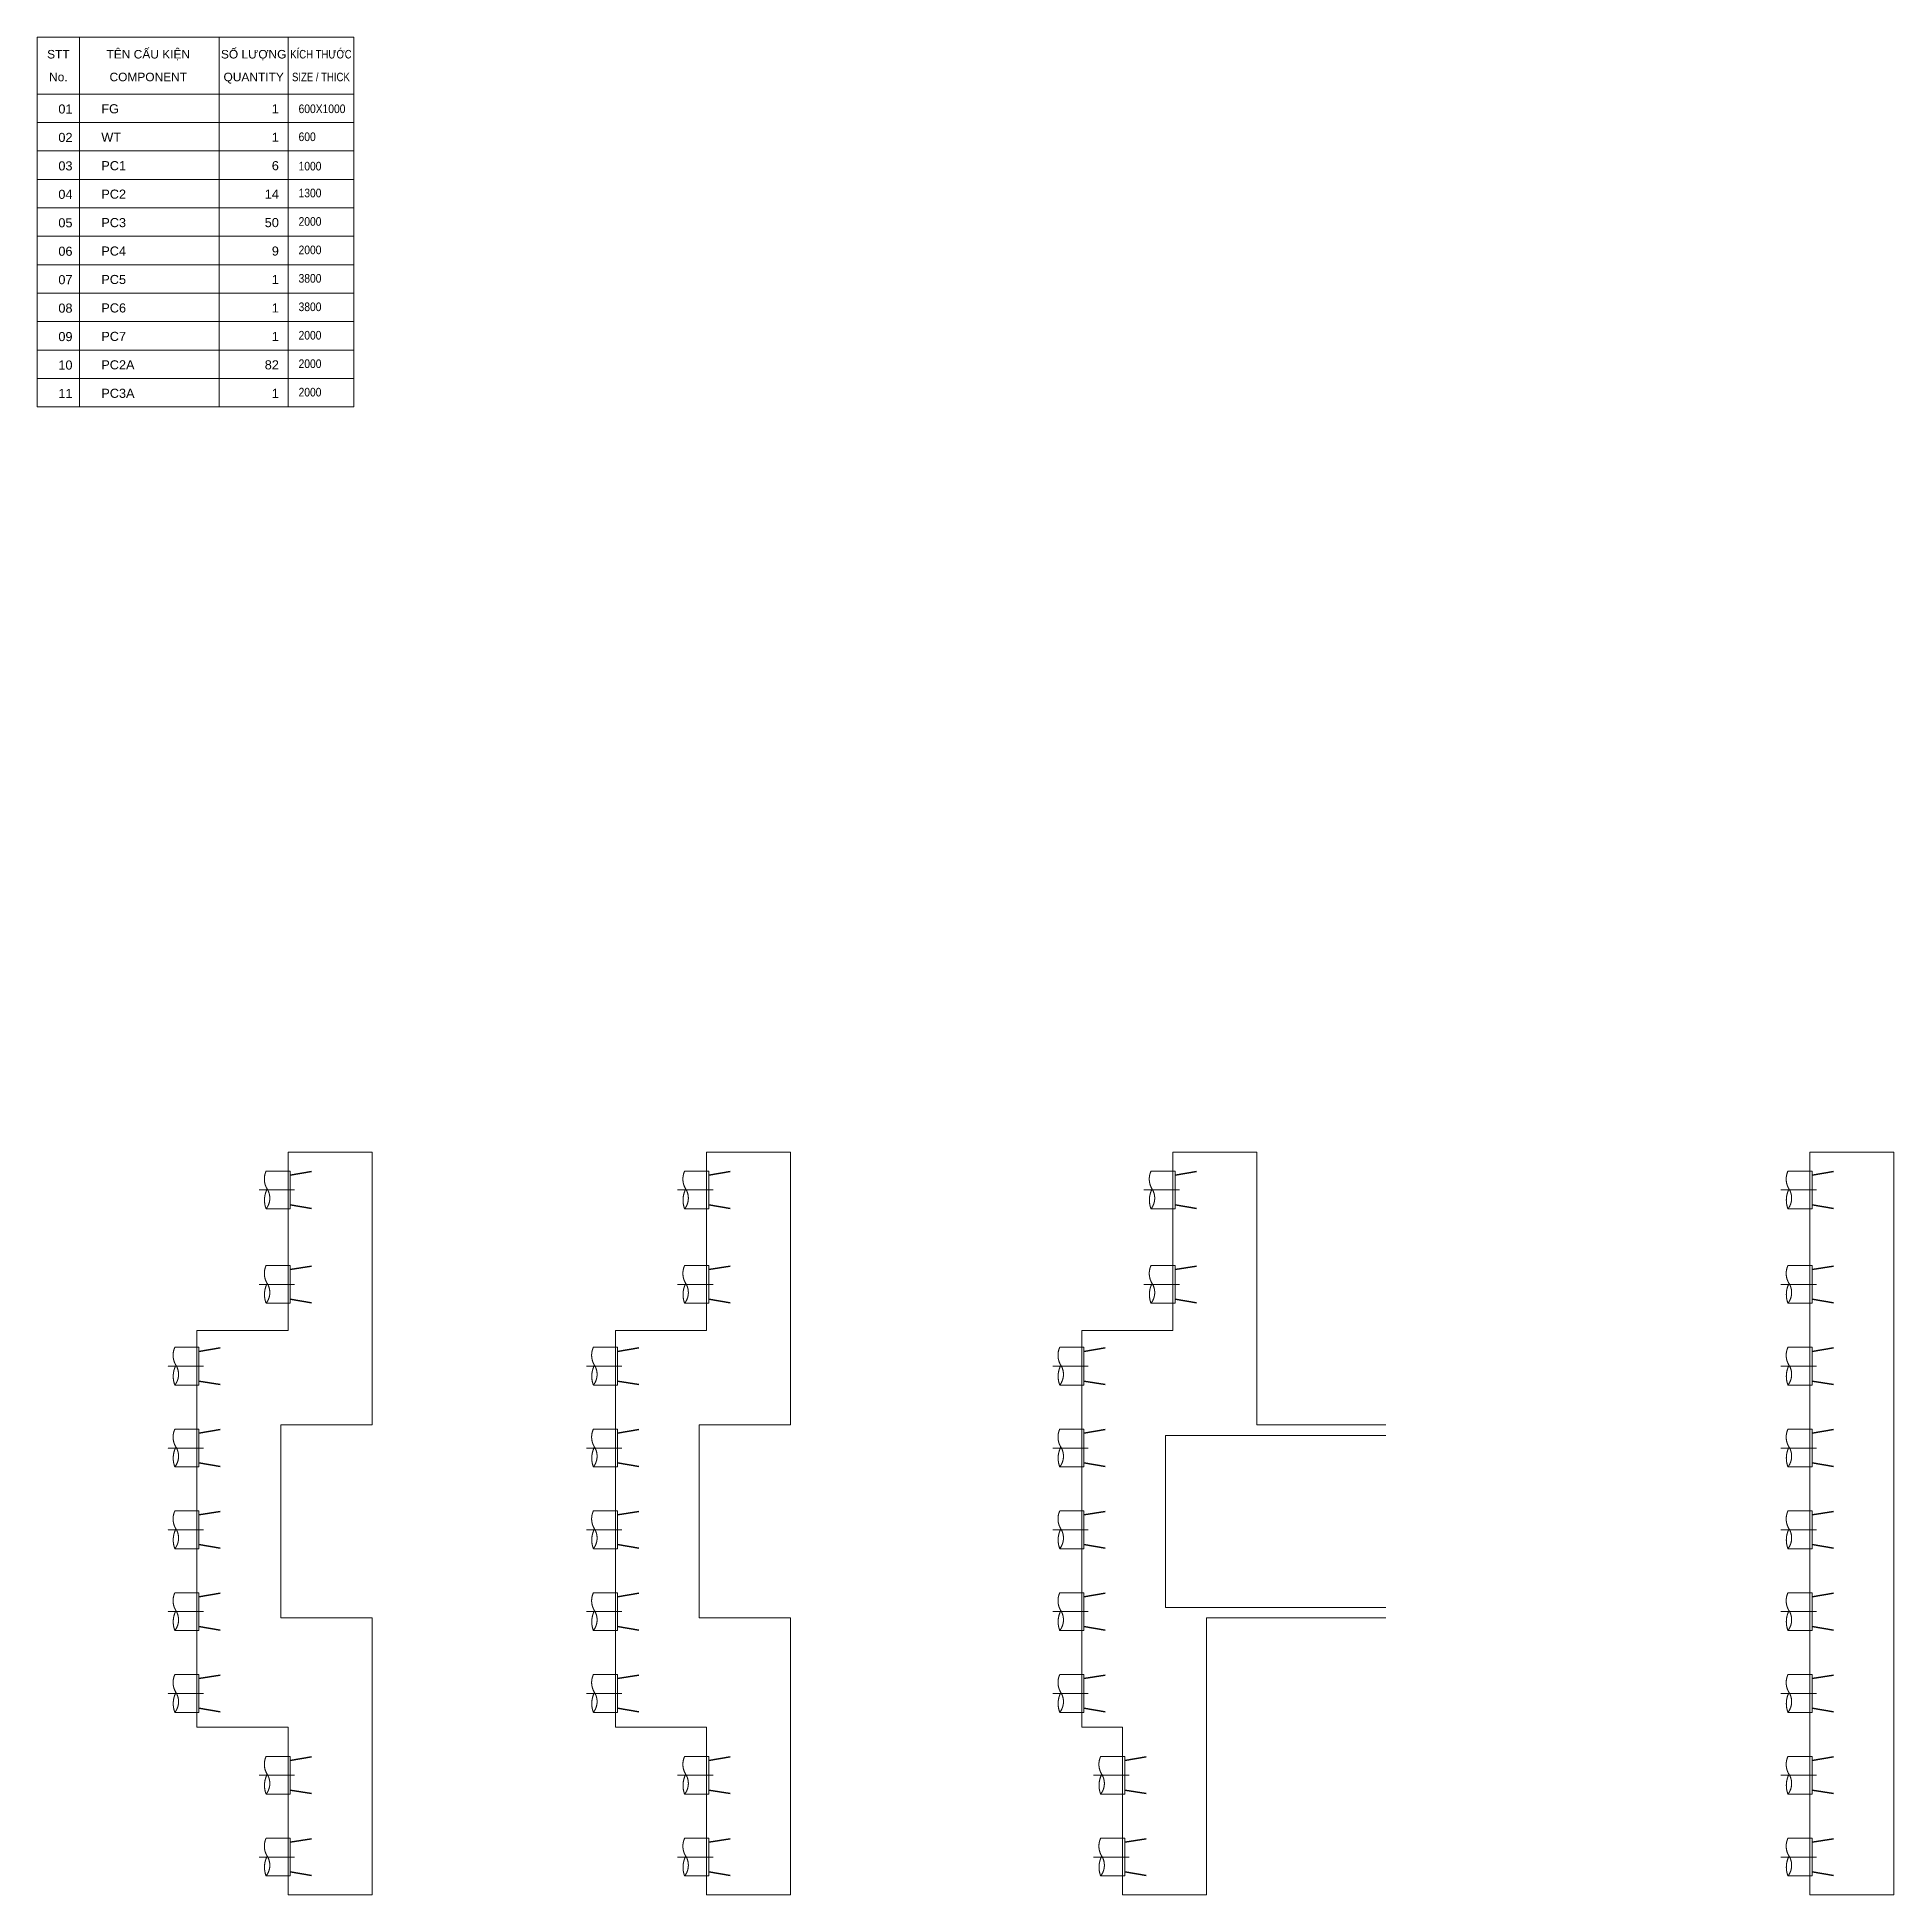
# Model space of a CAD drawing. Header units: millimetres. Extents: x -259680 to 389590, y -106473 to 139263.
# Drawn here: x 301089 to 389590, y 5900 to 94455 of the extents above; entities that cross this region are included whole.
import ezdxf
from ezdxf.enums import TextEntityAlignment as Align

# ---------------------------------------------------------------- set-up
doc = ezdxf.new("R2010")
doc.units = ezdxf.units.MM
doc.linetypes.add('CENTER2', pattern=[1.125, 0.75, -0.125, 0.125, -0.125])
doc.linetypes.add('HIDDEN', pattern=[9.525, 6.35, -3.175])
doc.layers.get('0').update_dxf_attribs({"lineweight": 20})
for name, color, linetype, lineweight in [('00-TT.Text', 4, 'Continuous', 13), ('KC-TRUC', 5, 'CENTER2', 18), ('NDC_S_DIM', 1, 'Continuous', 15), ('NDC_S_ENG TEXT', 2, 'Continuous', 20), ('NDC_S_HATCH MATERIAL', 8, 'Continuous', 13), ('NDC_S_REBAR', 4, 'Continuous', 35), ('NDC_S_VN TEXT', 7, 'Continuous', 20)]:
    doc.layers.add(name, color=color, linetype=linetype, lineweight=lineweight)
doc.styles.add('00. TT-Arial-B', font='arial.ttf', dxfattribs={"width": 0.85})
doc.styles.add('NDC_ARIAL', font='arial.ttf', dxfattribs={"width": 0.85})

msp = doc.modelspace()

# ---------------------------------------------------------------- texts
at = {"layer": 'NDC_S_VN TEXT', "style": 'NDC_ARIAL', "width": 0.85}
for s, p in [('600X1000', (313550.5, 91040.5)), ('600', (313550.5, 89707.3)), ('1000', (313550.5, 88306.6)), ('1300', (313550.5, 87026)), ('2000', (313550.5, 85669.8)), ('2000', (313550.5, 84313.7)), ('3800', (313550.5, 82957.5)), ('3800', (313550.5, 81601.3)), ('2000', (313550.5, 80245.1)), ('2000', (313550.5, 78889)), ('2000', (313550.5, 77532.8))]:
    msp.add_text(s, height=412.5, dxfattribs=at).set_placement(p, align=Align.MIDDLE_LEFT)

# ---------------------------------------------------------------- blocks, each defined once
blk = doc.blocks.new('*U211')
at = {"layer": 'KC-TRUC', "ltscale": 30}
blk.add_line((0, 311), (0, -1385), dxfattribs=at)
at = {"layer": 'NDC_S_HATCH MATERIAL', "color": 2, "linetype": 'HIDDEN', "ltscale": 500}
blk.add_lwpolyline([(900, -1049), (900, 98), (-900, 98), (-900, -1049)], dxfattribs=at)
for centre, major_axis, start_param, end_param in [((390, -1697), (-583, 583), -1.452433, -0.227584), ((-521, -233), (-636, 636), 1.921341, 2.912184), ((484, 22), (812, 812), 3.446929, 4.297833)]:
    blk.add_ellipse(centre, major_axis=major_axis, ratio=1, start_param=start_param, end_param=end_param, dxfattribs=at)
at = {"layer": 'NDC_S_REBAR', "linetype": 'HIDDEN', "ltscale": 200}
for p, q in [((-876, 1115), (-707, 100)), ((707, 100), (876, 1115))]:
    blk.add_line(p, q, dxfattribs=at)
blk = doc.blocks.new('TKCK_DM1')
at = {"color": 2}
for p, q in [((0, -20), (0, 0)), ((0, 0), (111.34, 0)), ((111.34, -20), (111.34, 0))]:
    blk.add_line(p, q, dxfattribs=at)
at = {"color": 104}
for p, q in [((14.93, -20), (14.93, 0)), ((63.95, -20), (63.95, 0)), ((88.18, -20), (88.18, 0))]:
    blk.add_line(p, q, dxfattribs=at)
at = {"color": 8}
blk.add_line((0, -20), (111.34, -20), dxfattribs=at)
at = {"layer": '00-TT.Text', "style": '00. TT-Arial-B'}
for s, p in [('STT', (7.46, -6)), ('TÊN CẤU KIỆN', (39.06, -6)), ('SỐ LƯỢNG', (76.1, -6)), ('No.', (7.46, -14)), ('COMPONENT', (39.06, -14)), ('QUANTITY', (76.1, -14))]:
    blk.add_text(s, height=3, dxfattribs=at).set_placement(p, align=Align.MIDDLE_CENTER)
at = {"layer": '00-TT.Text', "style": '00. TT-Arial-B', "width": 0.8}
for s, p in [('KÍCH THƯỚC', (99.73, -5.99)), ('SIZE / THICK', (99.73, -14))]:
    blk.add_text(s, height=3, dxfattribs=at).set_placement(p, align=Align.MIDDLE_CENTER)
blk = doc.blocks.new('TKCK_B1')
at = {"color": 2}
for p, q in [((0, -10), (0, 0)), ((111.34, -10), (111.34, 0))]:
    blk.add_line(p, q, dxfattribs=at)
at = {"color": 104}
for p, q in [((14.93, -10), (14.93, 0)), ((63.95, -10), (63.95, 0)), ((63.95, -10), (63.95, 0)), ((88.18, -10), (88.18, 0)), ((88.18, -10), (88.18, 0))]:
    blk.add_line(p, q, dxfattribs=at)
at = {"color": 8}
blk.add_line((0, -10), (111.34, -10), dxfattribs=at)
at = {"layer": '00-TT.Text', "color": 3, "style": '00. TT-Arial-B'}
for tag, p in [('STT', (12.42, -5.24)), ('SL1', (84.96, -5.18))]:
    blk.add_attdef(tag, text='', height=3.2, dxfattribs=at).set_placement(p, align=Align.MIDDLE_RIGHT)
for tag, p in [('TENCK', (22.55, -5.18)), ('GHICHU', (91.42, -4.88))]:
    blk.add_attdef(tag, text='', height=3.2, dxfattribs=at).set_placement(p, align=Align.MIDDLE_LEFT)

# ---------------------------------------------------------------- linework, layer by layer
at = {"layer": 'NDC_S_DIM', "ltscale": 100}
for p, q in [((313050, 41299.8), (313050, 32800)), ((313050, 41299.8), (317050, 41299.8)), ((317050, 41299.8), (317050, 28300)), ((333000, 41299.8), (333000, 32800)), ((333000, 41299.8), (337000, 41299.8)), ((337000, 41299.8), (337000, 28300)), ((355230, 41299.8), (355230, 32800)), ((355230, 41299.8), (359230, 41299.8)), ((359230, 41299.8), (359230, 28300)), ((385590, 41299.8), (389590, 41299.8)), ((385590, 41299.8), (385590, 5899.5)), ((389590, 41299.8), (389590, 5899.5)), ((308700, 32800), (308700, 13900)), ((308700, 32800), (313050, 32800)), ((328650, 32800), (328650, 13900)), ((328650, 32800), (333000, 32800)), ((350880, 32800), (350880, 13900)), ((350880, 32800), (355230, 32800)), ((317050, 28300), (312700, 28300)), ((312700, 28300), (312700, 19100)), ((337000, 28300), (332650, 28300)), ((332650, 28300), (332650, 19100)), ((354880, 27800), (354880, 19600)), ((365370, 27800), (354880, 27800)), ((365370, 28300), (359230, 28300)), ((365370, 19600), (354880, 19600)), ((317050, 19100), (312700, 19100)), ((317050, 19100), (317050, 5899.5)), ((337000, 19100), (332650, 19100)), ((337000, 19100), (337000, 5899.5)), ((365370, 19100), (356830, 19100)), ((356830, 19100), (356830, 5899.5)), ((308700, 13900), (313050, 13900)), ((313050, 13900), (313050, 5899.5)), ((328650, 13900), (333000, 13900)), ((333000, 13900), (333000, 5899.5)), ((350880, 13900), (352830, 13900)), ((352830, 13900), (352830, 5899.5)), ((317050, 5899.5), (313050, 5899.5)), ((337000, 5899.5), (333000, 5899.5)), ((356830, 5899.5), (352830, 5899.5)), ((389590, 5899.5), (385590, 5899.5))]:
    msp.add_line(p, q, dxfattribs=at)
at = {"layer": 'NDC_S_ENG TEXT', "ltscale": 100}
msp.add_line((301089.3, 76824.8), (316189.3, 76824.8), dxfattribs=at)

# ---------------------------------------------------------------- block references
at = {"xscale": 135.6179221611338, "yscale": 135.6179221611338, "zscale": 135.6179221611338}
msp.add_blockref('TKCK_DM1', (301089.3, 94455.2), dxfattribs=at)
ref = msp.add_blockref('TKCK_B1', (301089.3, 91742.8), dxfattribs=dict(xscale=135.6179221611338, yscale=135.6179221611338, zscale=135.6179221611338))
ref.add_attrib('STT', '01', dxfattribs={"layer": '00-TT.Text', "color": 3, "height": 433.98, "style": '00. TT-Arial-B'}).set_placement((302774.3, 91031.5), align=Align.MIDDLE_RIGHT)
ref.add_attrib('TENCK', 'FG', dxfattribs={"layer": '00-TT.Text', "color": 3, "height": 433.98, "style": '00. TT-Arial-B'}).set_placement((304147, 91040.2), align=Align.MIDDLE_LEFT)
ref.add_attrib('SL1', '1', dxfattribs={"layer": '00-TT.Text', "color": 3, "height": 434, "style": '00. TT-Arial-B'}).set_placement((312611.1, 91040.2), align=Align.MIDDLE_RIGHT)
ref = msp.add_blockref('TKCK_B1', (301089.3, 90386.6), dxfattribs=dict(xscale=135.6179221611338, yscale=135.6179221611338, zscale=135.6179221611338))
ref.add_attrib('STT', '02', dxfattribs={"layer": '00-TT.Text', "color": 3, "height": 433.98, "style": '00. TT-Arial-B'}).set_placement((302774.3, 89675.3), align=Align.MIDDLE_RIGHT)
ref.add_attrib('TENCK', 'WT', dxfattribs={"layer": '00-TT.Text', "color": 3, "height": 433.98, "style": '00. TT-Arial-B'}).set_placement((304147, 89684), align=Align.MIDDLE_LEFT)
ref.add_attrib('SL1', '1', dxfattribs={"layer": '00-TT.Text', "color": 3, "height": 434, "style": '00. TT-Arial-B'}).set_placement((312611.1, 89684), align=Align.MIDDLE_RIGHT)
ref = msp.add_blockref('TKCK_B1', (301089.3, 89030.5), dxfattribs=dict(xscale=135.6179221611338, yscale=135.6179221611338, zscale=135.6179221611338))
ref.add_attrib('STT', '03', dxfattribs={"layer": '00-TT.Text', "color": 3, "height": 433.98, "style": '00. TT-Arial-B'}).set_placement((302774.3, 88319.2), align=Align.MIDDLE_RIGHT)
ref.add_attrib('TENCK', 'PC1', dxfattribs={"layer": '00-TT.Text', "color": 3, "height": 433.98, "style": '00. TT-Arial-B'}).set_placement((304147, 88327.8), align=Align.MIDDLE_LEFT)
ref.add_attrib('SL1', '6', dxfattribs={"layer": '00-TT.Text', "color": 3, "height": 434, "style": '00. TT-Arial-B'}).set_placement((312611.1, 88327.8), align=Align.MIDDLE_RIGHT)
ref = msp.add_blockref('TKCK_B1', (301089.3, 87674.3), dxfattribs=dict(xscale=135.6179221611338, yscale=135.6179221611338, zscale=135.6179221611338))
ref.add_attrib('STT', '04', dxfattribs={"layer": '00-TT.Text', "color": 3, "height": 433.98, "style": '00. TT-Arial-B'}).set_placement((302774.3, 86963), align=Align.MIDDLE_RIGHT)
ref.add_attrib('TENCK', 'PC2', dxfattribs={"layer": '00-TT.Text', "color": 3, "height": 433.98, "style": '00. TT-Arial-B'}).set_placement((304147, 86971.6), align=Align.MIDDLE_LEFT)
ref.add_attrib('SL1', '14', dxfattribs={"layer": '00-TT.Text', "color": 3, "height": 433.98, "style": '00. TT-Arial-B'}).set_placement((312611.1, 86971.6), align=Align.MIDDLE_RIGHT)
ref = msp.add_blockref('TKCK_B1', (301089.3, 86318.1), dxfattribs=dict(xscale=135.6179221611338, yscale=135.6179221611338, zscale=135.6179221611338))
ref.add_attrib('STT', '05', dxfattribs={"layer": '00-TT.Text', "color": 3, "height": 433.98, "style": '00. TT-Arial-B'}).set_placement((302774.3, 85606.8), align=Align.MIDDLE_RIGHT)
ref.add_attrib('TENCK', 'PC3', dxfattribs={"layer": '00-TT.Text', "color": 3, "height": 433.98, "style": '00. TT-Arial-B'}).set_placement((304147, 85615.4), align=Align.MIDDLE_LEFT)
ref.add_attrib('SL1', '50', dxfattribs={"layer": '00-TT.Text', "color": 3, "height": 433.98, "style": '00. TT-Arial-B'}).set_placement((312611.1, 85615.4), align=Align.MIDDLE_RIGHT)
ref = msp.add_blockref('TKCK_B1', (301089.3, 84961.9), dxfattribs=dict(xscale=135.6179221611338, yscale=135.6179221611338, zscale=135.6179221611338))
ref.add_attrib('STT', '06', dxfattribs={"layer": '00-TT.Text', "color": 3, "height": 433.98, "style": '00. TT-Arial-B'}).set_placement((302774.3, 84250.6), align=Align.MIDDLE_RIGHT)
ref.add_attrib('TENCK', 'PC4', dxfattribs={"layer": '00-TT.Text', "color": 3, "height": 433.98, "style": '00. TT-Arial-B'}).set_placement((304147, 84259.3), align=Align.MIDDLE_LEFT)
ref.add_attrib('SL1', '9', dxfattribs={"layer": '00-TT.Text', "color": 3, "height": 434, "style": '00. TT-Arial-B'}).set_placement((312611.1, 84259.3), align=Align.MIDDLE_RIGHT)
ref = msp.add_blockref('TKCK_B1', (301089.3, 83605.7), dxfattribs=dict(xscale=135.6179221611338, yscale=135.6179221611338, zscale=135.6179221611338))
ref.add_attrib('STT', '07', dxfattribs={"layer": '00-TT.Text', "color": 3, "height": 433.98, "style": '00. TT-Arial-B'}).set_placement((302774.3, 82894.4), align=Align.MIDDLE_RIGHT)
ref.add_attrib('TENCK', 'PC5', dxfattribs={"layer": '00-TT.Text', "color": 3, "height": 433.98, "style": '00. TT-Arial-B'}).set_placement((304147, 82903.1), align=Align.MIDDLE_LEFT)
ref.add_attrib('SL1', '1', dxfattribs={"layer": '00-TT.Text', "color": 3, "height": 434, "style": '00. TT-Arial-B'}).set_placement((312611.1, 82903.1), align=Align.MIDDLE_RIGHT)
ref = msp.add_blockref('TKCK_B1', (301089.3, 82249.6), dxfattribs=dict(xscale=135.6179221611338, yscale=135.6179221611338, zscale=135.6179221611338))
ref.add_attrib('STT', '08', dxfattribs={"layer": '00-TT.Text', "color": 3, "height": 433.98, "style": '00. TT-Arial-B'}).set_placement((302774.3, 81538.3), align=Align.MIDDLE_RIGHT)
ref.add_attrib('TENCK', 'PC6', dxfattribs={"layer": '00-TT.Text', "color": 3, "height": 433.98, "style": '00. TT-Arial-B'}).set_placement((304147, 81546.9), align=Align.MIDDLE_LEFT)
ref.add_attrib('SL1', '1', dxfattribs={"layer": '00-TT.Text', "color": 3, "height": 434, "style": '00. TT-Arial-B'}).set_placement((312611.1, 81546.9), align=Align.MIDDLE_RIGHT)
ref = msp.add_blockref('TKCK_B1', (301089.3, 80893.4), dxfattribs=dict(xscale=135.6179221611338, yscale=135.6179221611338, zscale=135.6179221611338))
ref.add_attrib('STT', '09', dxfattribs={"layer": '00-TT.Text', "color": 3, "height": 433.98, "style": '00. TT-Arial-B'}).set_placement((302774.3, 80182.1), align=Align.MIDDLE_RIGHT)
ref.add_attrib('TENCK', 'PC7', dxfattribs={"layer": '00-TT.Text', "color": 3, "height": 433.98, "style": '00. TT-Arial-B'}).set_placement((304147, 80190.7), align=Align.MIDDLE_LEFT)
ref.add_attrib('SL1', '1', dxfattribs={"layer": '00-TT.Text', "color": 3, "height": 434, "style": '00. TT-Arial-B'}).set_placement((312611.1, 80190.7), align=Align.MIDDLE_RIGHT)
ref = msp.add_blockref('TKCK_B1', (301089.3, 79537.2), dxfattribs=dict(xscale=135.6179221611338, yscale=135.6179221611338, zscale=135.6179221611338))
ref.add_attrib('STT', '10', dxfattribs={"layer": '00-TT.Text', "color": 3, "height": 433.98, "style": '00. TT-Arial-B'}).set_placement((302774.3, 78825.9), align=Align.MIDDLE_RIGHT)
ref.add_attrib('TENCK', 'PC2A', dxfattribs={"layer": '00-TT.Text', "color": 3, "height": 433.98, "style": '00. TT-Arial-B'}).set_placement((304147, 78834.6), align=Align.MIDDLE_LEFT)
ref.add_attrib('SL1', '82', dxfattribs={"layer": '00-TT.Text', "color": 3, "height": 433.98, "style": '00. TT-Arial-B'}).set_placement((312611.1, 78834.6), align=Align.MIDDLE_RIGHT)
ref = msp.add_blockref('TKCK_B1', (301089.3, 78181), dxfattribs=dict(xscale=135.6179221611338, yscale=135.6179221611338, zscale=135.6179221611338))
ref.add_attrib('STT', '11', dxfattribs={"layer": '00-TT.Text', "color": 3, "height": 433.98, "style": '00. TT-Arial-B'}).set_placement((302774.3, 77469.7), align=Align.MIDDLE_RIGHT)
ref.add_attrib('TENCK', 'PC3A', dxfattribs={"layer": '00-TT.Text', "color": 3, "height": 433.98, "style": '00. TT-Arial-B'}).set_placement((304147, 77478.4), align=Align.MIDDLE_LEFT)
ref.add_attrib('SL1', '1', dxfattribs={"layer": '00-TT.Text', "color": 3, "height": 434, "style": '00. TT-Arial-B'}).set_placement((312611.1, 77478.4), align=Align.MIDDLE_RIGHT)
at = {"rotation": 270}
for p in [(313051.6, 39499.8), (333001.6, 39499.8), (355231.6, 39499.8), (385591.6, 39499.8), (313051.6, 34999.8), (333001.6, 34999.8), (355231.6, 34999.8), (385591.6, 34999.8), (308701.6, 31099.7), (328651.6, 31099.7), (350881.6, 31099.7), (385591.6, 31099.7), (308701.6, 27200.1), (328651.6, 27200.1), (350881.6, 27200.1), (385591.6, 27200.1), (308701.6, 23300), (328651.6, 23300), (350881.6, 23300), (385591.6, 23300), (308701.6, 19399.9), (328651.6, 19399.9), (350881.6, 19399.9), (385591.6, 19399.9), (308701.6, 15499.8), (328651.6, 15499.8), (350881.6, 15499.8), (385591.6, 15499.8), (313051.6, 11599.7), (333001.6, 11599.7), (352831.6, 11599.7), (385591.6, 11599.7), (313051.6, 7699.5), (333001.6, 7699.5), (352831.6, 7699.5), (385591.6, 7699.5)]:
    msp.add_blockref('*U211', p, dxfattribs=at)

msp.set_redraw_order([(e.dxf.handle, doc.entitydb.next_handle()) for e in msp.query("TEXT MTEXT ATTDEF DIMENSION ARC_DIMENSION")])  # texts and dimensions are drawn at this point

doc.saveas('drawing.dxf')
